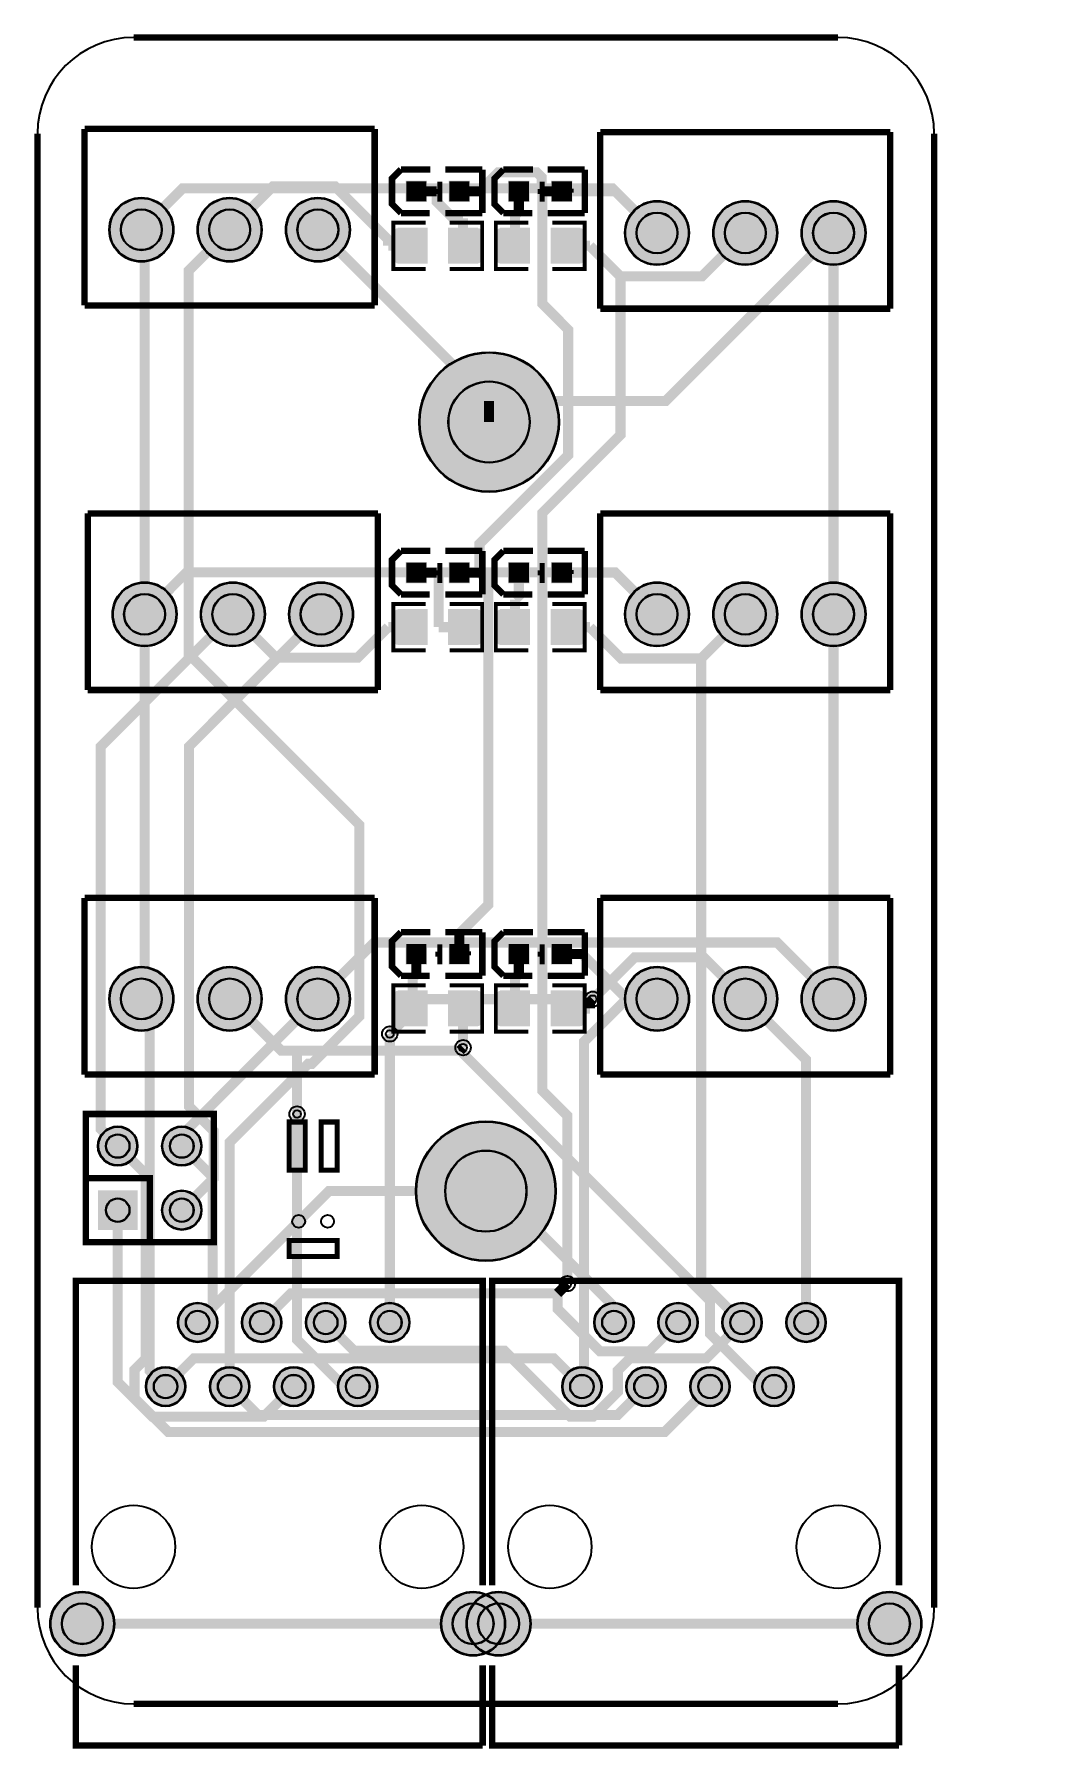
# Model space of a CAD drawing. Header units: millimetres. Extents: x 85.2 to 125, y 42.8 to 110.7.
import ezdxf

# ---------------------------------------------------------------- set-up
doc = ezdxf.new("R2010")
doc.units = ezdxf.units.MM
for name, color, linetype, true_color in [('BoardOutLine', 7, 'Continuous', 0xff00ff), ('BottomLayer', 7, 'Continuous', 0x0000ff), ('BottomSolderMaskLayer', 7, 'Continuous', 0xaa00ff), ('Document', 7, 'Continuous', 0xffffff), ('Hole', 7, 'Continuous', 0x222222), ('Multi-Layer', 7, 'Continuous', 0xc0c0c0), ('TopLayer', 7, 'Continuous', 0xff0000), ('TopPasteMaskLayer', 7, 'Continuous', 0x808080), ('TopSilkLayer', 7, 'Continuous', 0xffcc00), ('TopSolderMaskLayer', 7, 'Continuous', 0x800080)]:
    doc.layers.add(name, color=color, linetype=linetype, true_color=true_color)

msp = doc.modelspace()

# ---------------------------------------------------------------- hatches: boundary and pattern name
at = {"layer": 'BottomSolderMaskLayer'}
for points in [[(88.18103886207763, 102.98933197866393, 1), (90.73183896367783, 102.98933197866393, 1)], [(91.68116586233185, 102.98933197866393, 1), (94.23196596393205, 102.98933197866393, 1)], [(95.18103886207763, 102.98933197866393, 1), (97.73183896367783, 102.98933197866393, 1)], [(108.6278257556516, 102.86233172466348, 1), (111.1786258572518, 102.86233172466348, 1)], [(112.1279527559056, 102.86233172466348, 1), (114.6787528575058, 102.86233172466348, 1)], [(115.62782575565137, 102.86233172466348, 1), (118.17862585725157, 102.86233172466348, 1)], [(100.46793243586484, 95.36931673863353, 1), (106.01873253746504, 95.36931673863353, 1)], [(88.30803911607808, 87.74930149860302, 1), (90.85883921767828, 87.74930149860302, 1)], [(91.8081661163323, 87.74930149860302, 1), (94.3589662179325, 87.74930149860302, 1)], [(95.3080391160783, 87.74930149860302, 1), (97.85883921767851, 87.74930149860302, 1)], [(108.6278257556516, 87.74930149860302, 1), (111.1786258572518, 87.74930149860302, 1)], [(112.1279527559056, 87.74930149860302, 1), (114.6787528575058, 87.74930149860302, 1)], [(115.62782575565137, 87.74930149860302, 1), (118.17862585725157, 87.74930149860302, 1)], [(88.18103886207763, 72.509271018542, 1), (90.73183896367783, 72.509271018542, 1)], [(91.68116586233185, 72.509271018542, 1), (94.23196596393205, 72.509271018542, 1)], [(95.18103886207763, 72.509271018542, 1), (97.73183896367783, 72.509271018542, 1)], [(108.62807975615937, 72.509271018542, 1), (111.17887985775957, 72.509271018542, 1)], [(112.12820675641359, 72.509271018542, 1), (114.67900685801379, 72.509271018542, 1)], [(115.6280797561596, 72.509271018542, 1), (118.1788798577598, 72.509271018542, 1)], [(87.73177546355105, 66.67513335026672, 1), (89.30657861315736, 66.67513335026672, 1)], [(90.27178054356118, 66.67513335026672, 1), (91.84658369316749, 66.67513335026672, 1)], [(100.34093218186439, 64.8892557785116, 1), (105.89173228346459, 64.8892557785116, 1)], [(87.73177546355078, 64.92252984505967), (89.3065786131574, 64.92252984505967), (89.3065786131574, 63.34772669545339), (87.73177546355078, 63.34772669545339)], [(90.27178054356118, 64.13512827025659, 1), (91.84658369316749, 64.13512827025659, 1)], [(90.8999237998476, 59.682753365506755, 1), (92.47472694945391, 59.682753365506755, 1)], [(93.43992887985773, 59.682753365506755, 1), (95.01473202946404, 59.682753365506755, 1)], [(95.97993395986786, 59.682753365506755, 1), (97.55473710947417, 59.682753365506755, 1)], [(98.519939039878, 59.682753365506755, 1), (100.09474218948431, 59.682753365506755, 1)], [(107.4089408178816, 59.68326136652274, 1), (108.98374396748791, 59.68326136652274, 1)], [(109.94894589789173, 59.68326136652274, 1), (111.52374904749804, 59.68326136652274, 1)], [(112.48895097790209, 59.68326136652274, 1), (114.0637541275084, 59.68326136652274, 1)], [(115.02895605791223, 59.68326136652274, 1), (116.60375920751854, 59.68326136652274, 1)], [(89.62992125984242, 57.14274828549662, 1), (91.20472440944873, 57.14274828549662, 1)], [(92.16992633985278, 57.14274828549662, 1), (93.74472948945909, 57.14274828549662, 1)], [(94.70993141986291, 57.14274828549662, 1), (96.28473456946922, 57.14274828549662, 1)], [(97.24993649987304, 57.14274828549662, 1), (98.82473964947935, 57.14274828549662, 1)], [(106.13893827787665, 57.14325628651261, 1), (107.71374142748296, 57.14325628651261, 1)], [(108.67894335788678, 57.14325628651261, 1), (110.25374650749309, 57.14325628651261, 1)], [(111.21894843789691, 57.14325628651261, 1), (112.79375158750322, 57.14325628651261, 1)], [(113.75895351790705, 57.14325628651261, 1), (115.33375666751336, 57.14325628651261, 1)], [(85.83686817373649, 47.74269748539507, 1), (88.3876682753367, 47.74269748539507, 1)], [(101.33699517399026, 47.74269748539507, 1), (103.88779527559046, 47.74269748539507, 1)], [(102.34588519177049, 47.74320548641106, 1), (104.8966852933707, 47.74320548641106, 1)], [(117.84601219202426, 47.74320548641106, 1), (120.39681229362446, 47.74320548641106, 1)]]:
    msp.add_hatch(color=256, dxfattribs=at).paths.add_polyline_path(points)
at = {"layer": 'Document'}
for points in [[(102.14719329438662, 104.23810007620023), (102.14719329438662, 104.89850139700286), (102.29959359918712, 104.89850139700286), (102.29959359918712, 104.23810007620023)], [(106.21082042164085, 104.23810007620023), (106.21082042164085, 104.89850139700286), (106.36322072644157, 104.89850139700286), (106.36322072644157, 104.23810007620023)], [(100.018288036576, 104.56289052578109), (100.67868935737874, 104.56289052578109), (100.67868935737874, 104.41049022098048), (100.018288036576, 104.41049022098048)], [(101.87203454406904, 104.6148590297181), (102.53243586487156, 104.6148590297181), (102.53243586487156, 104.4624587249175), (101.87203454406904, 104.4624587249175)], [(104.08191516383022, 104.56289052578109), (104.74231648463297, 104.56289052578109), (104.74231648463297, 104.41049022098048), (104.08191516383022, 104.41049022098048)], [(105.93566167132326, 104.6148590297181), (106.59606299212601, 104.6148590297181), (106.59606299212601, 104.4624587249175), (105.93566167132326, 104.4624587249175)], [(102.14719329438662, 89.12506985013977), (102.14719329438662, 89.7854711709424), (102.29959359918712, 89.7854711709424), (102.29959359918712, 89.12506985013977)], [(106.21082042164085, 89.12506985013977), (106.21082042164085, 89.7854711709424), (106.36322072644157, 89.7854711709424), (106.36322072644157, 89.12506985013977)], [(100.018288036576, 89.44986029972063), (100.67868935737874, 89.44986029972063), (100.67868935737874, 89.29745999492002), (100.018288036576, 89.29745999492002)], [(101.87203454406904, 89.50182880365765), (102.53243586487156, 89.50182880365765), (102.53243586487156, 89.34942849885704), (101.87203454406904, 89.34942849885704)], [(104.08191516383022, 89.44986029972063), (104.74231648463297, 89.44986029972063), (104.74231648463297, 89.29745999492002), (104.08191516383022, 89.29745999492002)], [(105.93566167132326, 89.50182880365765), (106.59606299212601, 89.50182880365765), (106.59606299212601, 89.34942849885704), (105.93566167132326, 89.34942849885704)], [(100.018288036576, 74.33683007366017), (100.67868935737874, 74.33683007366017), (100.67868935737874, 74.18442976885956), (100.018288036576, 74.18442976885956)], [(101.87203454406904, 74.38879857759719), (102.53243586487156, 74.38879857759719), (102.53243586487156, 74.23639827279658), (101.87203454406904, 74.23639827279658)], [(102.14719329438662, 74.0120396240793), (102.14719329438662, 74.67244094488194), (102.29959359918712, 74.67244094488194), (102.29959359918712, 74.0120396240793)], [(104.08191516383022, 74.33683007366017), (104.74231648463297, 74.33683007366017), (104.74231648463297, 74.18442976885956), (104.08191516383022, 74.18442976885956)], [(105.93566167132326, 74.38879857759719), (106.59606299212601, 74.38879857759719), (106.59606299212601, 74.23639827279658), (105.93566167132326, 74.23639827279658)], [(106.21082042164085, 74.0120396240793), (106.21082042164085, 74.67244094488194), (106.36322072644157, 74.67244094488194), (106.36322072644157, 74.0120396240793)]]:
    msp.add_hatch(color=256, dxfattribs=at).paths.add_polyline_path(points)
at = {"layer": 'Multi-Layer'}
for points in [[(88.20643891287773, 102.98933197866393, 1), (90.70643891287773, 102.98933197866393, 1)], [(91.70656591313195, 102.98933197866393, 1), (94.20656591313195, 102.98933197866393, 1)], [(95.20643891287773, 102.98933197866393, 1), (97.70643891287773, 102.98933197866393, 1)], [(108.6532258064517, 102.86233172466348, 1), (111.1532258064517, 102.86233172466348, 1)], [(112.1533528067057, 102.86233172466348, 1), (114.6533528067057, 102.86233172466348, 1)], [(115.65322580645147, 102.86233172466348, 1), (118.15322580645147, 102.86233172466348, 1)], [(88.33343916687818, 87.74930149860302, 1), (90.83343916687818, 87.74930149860302, 1)], [(91.8335661671324, 87.74930149860302, 1), (94.3335661671324, 87.74930149860302, 1)], [(95.3334391668784, 87.74930149860302, 1), (97.8334391668784, 87.74930149860302, 1)], [(108.6532258064517, 87.74930149860302, 1), (111.1532258064517, 87.74930149860302, 1)], [(112.1533528067057, 87.74930149860302, 1), (114.6533528067057, 87.74930149860302, 1)], [(115.65322580645147, 87.74930149860302, 1), (118.15322580645147, 87.74930149860302, 1)], [(88.20643891287773, 72.509271018542, 1), (90.70643891287773, 72.509271018542, 1)], [(91.70656591313195, 72.509271018542, 1), (94.20656591313195, 72.509271018542, 1)], [(95.20643891287773, 72.509271018542, 1), (97.70643891287773, 72.509271018542, 1)], [(108.65347980695947, 72.509271018542, 1), (111.15347980695947, 72.509271018542, 1)], [(112.15360680721369, 72.509271018542, 1), (114.65360680721369, 72.509271018542, 1)], [(115.6534798069597, 72.509271018542, 1), (118.1534798069597, 72.509271018542, 1)], [(87.75717551435115, 66.67513335026672, 1), (89.28117856235725, 66.67513335026672, 1)], [(90.29718059436128, 66.67513335026672, 1), (91.82118364236739, 66.67513335026672, 1)], [(87.75717551435105, 64.89712979425963), (89.28117856235713, 64.89712979425963), (89.28117856235713, 63.37312674625355), (87.75717551435105, 63.37312674625355)], [(90.29718059436128, 64.13512827025659, 1), (91.82118364236739, 64.13512827025659, 1)], [(90.9253238506477, 59.682753365506755, 1), (92.44932689865381, 59.682753365506755, 1)], [(93.46532893065783, 59.682753365506755, 1), (94.98933197866394, 59.682753365506755, 1)], [(96.00533401066797, 59.682753365506755, 1), (97.52933705867407, 59.682753365506755, 1)], [(98.5453390906781, 59.682753365506755, 1), (100.0693421386842, 59.682753365506755, 1)], [(107.4343408686817, 59.68326136652274, 1), (108.95834391668781, 59.68326136652274, 1)], [(109.97434594869183, 59.68326136652274, 1), (111.49834899669794, 59.68326136652274, 1)], [(112.5143510287022, 59.68326136652274, 1), (114.0383540767083, 59.68326136652274, 1)], [(115.05435610871233, 59.68326136652274, 1), (116.57835915671843, 59.68326136652274, 1)], [(89.65532131064252, 57.14274828549662, 1), (91.17932435864863, 57.14274828549662, 1)], [(92.19532639065288, 57.14274828549662, 1), (93.71932943865899, 57.14274828549662, 1)], [(94.73533147066301, 57.14274828549662, 1), (96.25933451866912, 57.14274828549662, 1)], [(97.27533655067315, 57.14274828549662, 1), (98.79933959867925, 57.14274828549662, 1)], [(106.16433832867675, 57.14325628651261, 1), (107.68834137668286, 57.14325628651261, 1)], [(108.70434340868688, 57.14325628651261, 1), (110.22834645669299, 57.14325628651261, 1)], [(111.24434848869701, 57.14325628651261, 1), (112.76835153670312, 57.14325628651261, 1)], [(113.78435356870715, 57.14325628651261, 1), (115.30835661671325, 57.14325628651261, 1)], [(85.86226822453659, 47.74269748539507, 1), (88.36226822453659, 47.74269748539507, 1)], [(101.36239522479036, 47.74269748539507, 1), (103.86239522479036, 47.74269748539507, 1)], [(102.3712852425706, 47.74320548641106, 1), (104.8712852425706, 47.74320548641106, 1)], [(117.87141224282436, 47.74320548641106, 1), (120.37141224282436, 47.74320548641106, 1)]]:
    msp.add_hatch(color=256, dxfattribs=at).paths.add_polyline_path(points)
at = {"layer": 'TopLayer'}
for points in [[(99.960731521463, 104.11325882651761), (99.960731521463, 104.91325882651768), (100.76073152146296, 104.91325882651768), (100.76073152146296, 104.11325882651761)], [(101.66253492506985, 104.11325882651761), (101.66253492506985, 104.91325882651768), (102.46253492507003, 104.91325882651768), (102.46253492507003, 104.11325882651761)], [(104.02435864871723, 104.11325882651761), (104.02435864871723, 104.91325882651768), (104.8243586487174, 104.91325882651768), (104.8243586487174, 104.11325882651761)], [(105.7261620523243, 104.11325882651761), (105.7261620523243, 104.91325882651768), (106.52616205232425, 104.91325882651768), (106.52616205232425, 104.11325882651761)], [(100.77747015494037, 101.66576073152146), (100.77747015494037, 103.04274828549649), (99.6449326898653, 103.04274828549649), (99.6449326898653, 101.66576073152146)], [(101.64503429006845, 101.66576073152146), (101.64503429006845, 103.04274828549649), (102.77757175514353, 103.04274828549649), (102.77757175514353, 101.66576073152146)], [(104.84147828295659, 103.04274828549649), (104.84147828295659, 101.66576073152146), (103.70894081788174, 101.66576073152146), (103.70894081788174, 103.04274828549649)], [(105.70904241808466, 103.04274828549649), (105.70904241808466, 101.66576073152146), (106.84157988315974, 101.66576073152146), (106.84157988315974, 103.04274828549649)], [(99.960731521463, 89.00022860045726), (99.960731521463, 89.80022860045722), (100.76073152146296, 89.80022860045722), (100.76073152146296, 89.00022860045726)], [(101.66253492506985, 89.00022860045726), (101.66253492506985, 89.80022860045722), (102.46253492507003, 89.80022860045722), (102.46253492507003, 89.00022860045726)], [(104.02435864871723, 89.00022860045726), (104.02435864871723, 89.80022860045722), (104.8243586487174, 89.80022860045722), (104.8243586487174, 89.00022860045726)], [(105.7261620523243, 89.00022860045726), (105.7261620523243, 89.80022860045722), (106.52616205232425, 89.80022860045722), (106.52616205232425, 89.00022860045726)], [(100.77747015494037, 86.552730505461), (100.77747015494037, 87.92971805943603), (99.6449326898653, 87.92971805943603), (99.6449326898653, 86.552730505461)], [(101.64503429006845, 86.552730505461), (101.64503429006845, 87.92971805943603), (102.77757175514353, 87.92971805943603), (102.77757175514353, 86.552730505461)], [(104.84147828295659, 87.92971805943603), (104.84147828295659, 86.552730505461), (103.70894081788174, 86.552730505461), (103.70894081788174, 87.92971805943603)], [(105.70904241808466, 87.92971805943603), (105.70904241808466, 86.552730505461), (106.84157988315974, 86.552730505461), (106.84157988315974, 87.92971805943603)], [(99.960731521463, 73.8871983743968), (99.960731521463, 74.68719837439676), (100.76073152146296, 74.68719837439676), (100.76073152146296, 73.8871983743968)], [(101.66253492506985, 73.8871983743968), (101.66253492506985, 74.68719837439676), (102.46253492507003, 74.68719837439676), (102.46253492507003, 73.8871983743968)], [(104.02435864871723, 73.8871983743968), (104.02435864871723, 74.68719837439676), (104.8243586487174, 74.68719837439676), (104.8243586487174, 73.8871983743968)], [(105.7261620523243, 73.8871983743968), (105.7261620523243, 74.68719837439676), (106.52616205232425, 74.68719837439676), (106.52616205232425, 73.8871983743968)], [(100.77747015494037, 72.81668783337557), (100.77747015494037, 71.43970027940054), (99.6449326898653, 71.43970027940054), (99.6449326898653, 72.81668783337557)], [(101.64503429006845, 72.81668783337557), (101.64503429006845, 71.43970027940054), (102.77757175514353, 71.43970027940054), (102.77757175514353, 72.81668783337557)], [(104.84147828295659, 72.81668783337557), (104.84147828295659, 71.43970027940054), (103.70894081788174, 71.43970027940054), (103.70894081788174, 72.81668783337557)], [(105.70904241808466, 72.81668783337557), (105.70904241808466, 71.43970027940054), (106.84157988315974, 71.43970027940054), (106.84157988315974, 72.81668783337557)]]:
    msp.add_hatch(color=256, dxfattribs=at).paths.add_polyline_path(points)
at = {"layer": 'TopPasteMaskLayer'}
for points in [[(99.960731521463, 104.11325882651761), (99.960731521463, 104.91325882651768), (100.76073152146296, 104.91325882651768), (100.76073152146296, 104.11325882651761)], [(101.66253492506985, 104.11325882651761), (101.66253492506985, 104.91325882651768), (102.46253492507003, 104.91325882651768), (102.46253492507003, 104.11325882651761)], [(104.02435864871723, 104.11325882651761), (104.02435864871723, 104.91325882651768), (104.8243586487174, 104.91325882651768), (104.8243586487174, 104.11325882651761)], [(105.7261620523243, 104.11325882651761), (105.7261620523243, 104.91325882651768), (106.52616205232425, 104.91325882651768), (106.52616205232425, 104.11325882651761)], [(99.51122682245364, 101.71424942849887), (99.51122682245364, 102.99423418846834), (99.56123952247913, 103.04424688849372), (100.71125222250453, 103.04424688849372), (100.76123952247917, 102.99423418846834), (100.76626873253758, 102.58420116840227), (100.316256032512, 102.58420116840227), (100.316256032512, 102.13421386842776), (100.75626111252222, 102.13421386842776), (100.76123952247917, 101.71424942849887), (100.71125222250453, 101.6642367284735), (99.56123952247913, 101.6642367284735)], [(101.66123952247926, 101.71424942849887), (101.66126492252988, 102.13421386842776), (102.10624841249683, 102.13421386842776), (102.10624841249683, 102.58420116840227), (101.66626873253767, 102.58420116840227), (101.66123952247926, 102.99423418846834), (101.71125222250453, 103.04424688849372), (102.86123952247908, 103.04424688849372), (102.91125222250457, 102.99423418846834), (102.91125222250457, 101.71424942849887), (102.86123952247908, 101.6642367284735), (101.71125222250453, 101.6642367284735)], [(104.82527305054623, 102.99425958851918), (104.82524765049538, 102.5742951485903), (104.38026416052844, 102.5742951485903), (104.38026416052844, 102.12430784861567), (104.82024384048782, 102.12430784861567), (104.82527305054623, 101.7142748285496), (104.77526035052074, 101.66426212852423), (103.62527305054618, 101.66426212852423), (103.57526035052092, 101.7142748285496), (103.57526035052092, 102.99425958851918), (103.62527305054618, 103.04427228854456), (104.77526035052074, 103.04427228854456)], [(106.9752857505714, 102.99425958851918), (106.9752857505714, 101.7142748285496), (106.92527305054614, 101.66426212852423), (105.77526035052074, 101.66426212852423), (105.7252730505461, 101.7142748285496), (105.72024384048768, 102.12430784861567), (106.17025654051304, 102.12430784861567), (106.17025654051304, 102.5742951485903), (105.73025146050304, 102.5742951485903), (105.7252730505461, 102.99425958851918), (105.77526035052074, 103.04427228854456), (106.92527305054614, 103.04427228854456)], [(99.960731521463, 89.00022860045726), (99.960731521463, 89.80022860045722), (100.76073152146296, 89.80022860045722), (100.76073152146296, 89.00022860045726)], [(101.66253492506985, 89.00022860045726), (101.66253492506985, 89.80022860045722), (102.46253492507003, 89.80022860045722), (102.46253492507003, 89.00022860045726)], [(104.02435864871723, 89.00022860045726), (104.02435864871723, 89.80022860045722), (104.8243586487174, 89.80022860045722), (104.8243586487174, 89.00022860045726)], [(105.7261620523243, 89.00022860045726), (105.7261620523243, 89.80022860045722), (106.52616205232425, 89.80022860045722), (106.52616205232425, 89.00022860045726)], [(99.51122682245364, 86.60121920243841), (99.51122682245364, 87.88120396240788), (99.56123952247913, 87.93121666243326), (100.71125222250453, 87.93121666243326), (100.76123952247917, 87.88120396240788), (100.76626873253758, 87.47117094234181), (100.316256032512, 87.47117094234181), (100.316256032512, 87.0211836423673), (100.75626111252222, 87.0211836423673), (100.76123952247917, 86.60121920243841), (100.71125222250453, 86.55120650241304), (99.56123952247913, 86.55120650241304)], [(101.66123952247926, 86.60121920243841), (101.66126492252988, 87.0211836423673), (102.10624841249683, 87.0211836423673), (102.10624841249683, 87.47117094234181), (101.66626873253767, 87.47117094234181), (101.66123952247926, 87.88120396240788), (101.71125222250453, 87.93121666243326), (102.86123952247908, 87.93121666243326), (102.91125222250457, 87.88120396240788), (102.91125222250457, 86.60121920243841), (102.86123952247908, 86.55120650241304), (101.71125222250453, 86.55120650241304)], [(104.82527305054623, 87.88122936245873), (104.82524765049538, 87.46126492252984), (104.38026416052844, 87.46126492252984), (104.38026416052844, 87.01127762255521), (104.82024384048782, 87.01127762255521), (104.82527305054623, 86.60124460248915), (104.77526035052074, 86.55123190246377), (103.62527305054618, 86.55123190246377), (103.57526035052092, 86.60124460248915), (103.57526035052092, 87.88122936245873), (103.62527305054618, 87.9312420624841), (104.77526035052074, 87.9312420624841)], [(106.9752857505714, 87.88122936245873), (106.9752857505714, 86.60124460248915), (106.92527305054614, 86.55123190246377), (105.77526035052074, 86.55123190246377), (105.7252730505461, 86.60124460248915), (105.72024384048768, 87.01127762255521), (106.17025654051304, 87.01127762255521), (106.17025654051304, 87.46126492252984), (105.73025146050304, 87.46126492252984), (105.7252730505461, 87.88122936245873), (105.77526035052074, 87.9312420624841), (106.92527305054614, 87.9312420624841)], [(99.960731521463, 73.8871983743968), (99.960731521463, 74.68719837439676), (100.76073152146296, 74.68719837439676), (100.76073152146296, 73.8871983743968)], [(101.66253492506985, 73.8871983743968), (101.66253492506985, 74.68719837439676), (102.46253492507003, 74.68719837439676), (102.46253492507003, 73.8871983743968)], [(104.02435864871723, 73.8871983743968), (104.02435864871723, 74.68719837439676), (104.8243586487174, 74.68719837439676), (104.8243586487174, 73.8871983743968)], [(105.7261620523243, 73.8871983743968), (105.7261620523243, 74.68719837439676), (106.52616205232425, 74.68719837439676), (106.52616205232425, 73.8871983743968)], [(100.76126492253002, 72.76819913639827), (100.76123952247917, 72.34823469646938), (100.316256032512, 72.34823469646938), (100.316256032512, 71.89824739649475), (100.75623571247161, 71.89824739649475), (100.76126492253002, 71.48821437642869), (100.71125222250453, 71.43820167640331), (99.56126492252997, 71.43820167640331), (99.51125222250448, 71.48821437642869), (99.51125222250448, 72.76819913639827), (99.56126492252997, 72.81821183642364), (100.71125222250453, 72.81821183642364)], [(102.91127762255519, 72.76819913639827), (102.91127762255519, 71.48821437642869), (102.8612649225297, 71.43820167640331), (101.71125222250453, 71.43820167640331), (101.66126492252988, 71.48821437642869), (101.65623571247147, 71.89824739649475), (102.10624841249683, 71.89824739649475), (102.10624841249683, 72.34823469646938), (101.66624333248683, 72.34823469646938), (101.66126492252988, 72.76819913639827), (101.71125222250453, 72.81821183642364), (102.8612649225297, 72.81821183642364)], [(104.82527305054623, 72.76819913639827), (104.82524765049538, 72.34823469646938), (104.38026416052844, 72.34823469646938), (104.38026416052844, 71.89824739649475), (104.82024384048782, 71.89824739649475), (104.82527305054623, 71.48821437642869), (104.77526035052074, 71.43820167640331), (103.62527305054618, 71.43820167640331), (103.57526035052092, 71.48821437642869), (103.57526035052092, 72.76819913639827), (103.62527305054618, 72.81821183642364), (104.77526035052074, 72.81821183642364)], [(106.9752857505714, 72.76819913639827), (106.9752857505714, 71.48821437642869), (106.92527305054614, 71.43820167640331), (105.77526035052074, 71.43820167640331), (105.7252730505461, 71.48821437642869), (105.72024384048768, 71.89824739649475), (106.17025654051304, 71.89824739649475), (106.17025654051304, 72.34823469646938), (105.73025146050304, 72.34823469646938), (105.7252730505461, 72.76819913639827), (105.77526035052074, 72.81821183642364), (106.92527305054614, 72.81821183642364)]]:
    msp.add_hatch(color=256, dxfattribs=at).paths.add_polyline_path(points)
at = {"layer": 'TopSolderMaskLayer'}
for points in [[(99.93533469647582, 104.08785393699816), (99.93533469647582, 104.93865403859843), (100.78613479807586, 104.93865403859843), (100.78613479807586, 104.08785393699816)], [(101.63713810008267, 104.08785393699816), (101.63713810008267, 104.93865403859843), (102.48793820168294, 104.93865403859843), (102.48793820168294, 104.08785393699816)], [(103.99895375919778, 104.08785393699816), (103.99895375919778, 104.93865403859843), (104.84975386079805, 104.93865403859843), (104.84975386079805, 104.08785393699816)], [(105.70075716280485, 104.08785393699816), (105.70075716280485, 104.93865403859843), (106.55155726440489, 104.93865403859843), (106.55155726440489, 104.08785393699816)], [(88.18103886207763, 102.98933197866393, 1), (90.73183896367783, 102.98933197866393, 1)], [(91.68116586233185, 102.98933197866393, 1), (94.23196596393205, 102.98933197866393, 1)], [(95.18103886207763, 102.98933197866393, 1), (97.73183896367783, 102.98933197866393, 1)], [(108.6278257556516, 102.86233172466348, 1), (111.1786258572518, 102.86233172466348, 1)], [(112.1279527559056, 102.86233172466348, 1), (114.6787528575058, 102.86233172466348, 1)], [(115.62782575565137, 102.86233172466348, 1), (118.17862585725157, 102.86233172466348, 1)], [(100.80286450912922, 101.6403583381051), (100.80286450912922, 103.06814505663385), (99.61952694245406, 103.06814505663385), (99.61952694245406, 101.6403583381051)], [(101.61963309994621, 101.6403583381051), (101.61963309994621, 103.06814505663385), (102.80297066662138, 103.06814505663385), (102.80297066662138, 101.6403583381051)], [(104.86687263714543, 103.06814505663385), (104.86687263714543, 101.6403583381051), (103.68353507047027, 101.6403583381051), (103.68353507047027, 103.06814505663385)], [(105.68364122796243, 103.06814505663385), (105.68364122796243, 101.6403583381051), (106.86697879463759, 101.6403583381051), (106.86697879463759, 103.06814505663385)], [(100.46793243586484, 95.36931673863353, 1), (106.01873253746504, 95.36931673863353, 1)], [(99.93533469647582, 88.9748237109377), (99.93533469647582, 89.82562381253797), (100.78613479807586, 89.82562381253797), (100.78613479807586, 88.9748237109377)], [(101.63713810008267, 88.9748237109377), (101.63713810008267, 89.82562381253797), (102.48793820168294, 89.82562381253797), (102.48793820168294, 88.9748237109377)], [(103.99895375919778, 88.9748237109377), (103.99895375919778, 89.82562381253797), (104.84975386079805, 89.82562381253797), (104.84975386079805, 88.9748237109377)], [(105.70075716280485, 88.9748237109377), (105.70075716280485, 89.82562381253797), (106.55155726440489, 89.82562381253797), (106.55155726440489, 88.9748237109377)], [(88.30803911607808, 87.74930149860302, 1), (90.85883921767828, 87.74930149860302, 1)], [(91.8081661163323, 87.74930149860302, 1), (94.3589662179325, 87.74930149860302, 1)], [(95.3080391160783, 87.74930149860302, 1), (97.85883921767851, 87.74930149860302, 1)], [(108.6278257556516, 87.74930149860302, 1), (111.1786258572518, 87.74930149860302, 1)], [(112.1279527559056, 87.74930149860302, 1), (114.6787528575058, 87.74930149860302, 1)], [(115.62782575565137, 87.74930149860302, 1), (118.17862585725157, 87.74930149860302, 1)], [(100.80286450912922, 86.52732811204464), (100.80286450912922, 87.9551148305734), (99.61952694245406, 87.9551148305734), (99.61952694245406, 86.52732811204464)], [(101.61963309994621, 86.52732811204464), (101.61963309994621, 87.9551148305734), (102.80297066662138, 87.9551148305734), (102.80297066662138, 86.52732811204464)], [(104.86687263714543, 87.9551148305734), (104.86687263714543, 86.52732811204464), (103.68353507047027, 86.52732811204464), (103.68353507047027, 87.9551148305734)], [(105.68364122796243, 87.9551148305734), (105.68364122796243, 86.52732811204464), (106.86697879463759, 86.52732811204464), (106.86697879463759, 87.9551148305734)], [(99.93533469647582, 73.86179348487735), (99.93533469647582, 74.71259358647751), (100.78613479807586, 74.71259358647751), (100.78613479807586, 73.86179348487735)], [(101.63713810008267, 73.86179348487735), (101.63713810008267, 74.71259358647751), (102.48793820168294, 74.71259358647751), (102.48793820168294, 73.86179348487735)], [(103.99895375919778, 73.86179348487735), (103.99895375919778, 74.71259358647751), (104.84975386079805, 74.71259358647751), (104.84975386079805, 73.86179348487735)], [(105.70075716280485, 73.86179348487735), (105.70075716280485, 74.71259358647751), (106.55155726440489, 74.71259358647751), (106.55155726440489, 73.86179348487735)], [(88.18103886207763, 72.509271018542, 1), (90.73183896367783, 72.509271018542, 1)], [(91.68116586233185, 72.509271018542, 1), (94.23196596393205, 72.509271018542, 1)], [(95.18103886207763, 72.509271018542, 1), (97.73183896367783, 72.509271018542, 1)], [(108.62807975615937, 72.509271018542, 1), (111.17887985775957, 72.509271018542, 1)], [(112.12820675641359, 72.509271018542, 1), (114.67900685801379, 72.509271018542, 1)], [(115.6280797561596, 72.509271018542, 1), (118.1788798577598, 72.509271018542, 1)], [(100.80286450912922, 72.84208460451293), (100.80286450912922, 71.41429788598418), (99.61952694245406, 71.41429788598418), (99.61952694245406, 72.84208460451293)], [(101.61963309994621, 72.84208460451293), (101.61963309994621, 71.41429788598418), (102.80297066662138, 71.41429788598418), (102.80297066662138, 72.84208460451293)], [(104.86687263714543, 72.84208460451293), (104.86687263714543, 71.41429788598418), (103.68353507047027, 71.41429788598418), (103.68353507047027, 72.84208460451293)], [(105.68364122796243, 72.84208460451293), (105.68364122796243, 71.41429788598418), (106.86697879463759, 71.41429788598418), (106.86697879463759, 72.84208460451293)], [(87.73177546355105, 66.67513335026672, 1), (89.30657861315736, 66.67513335026672, 1)], [(90.27178054356118, 66.67513335026672, 1), (91.84658369316749, 66.67513335026672, 1)], [(100.34093218186439, 64.8892557785116, 1), (105.89173228346459, 64.8892557785116, 1)], [(87.73177546355078, 64.92252984505967), (89.3065786131574, 64.92252984505967), (89.3065786131574, 63.34772669545339), (87.73177546355078, 63.34772669545339)], [(90.27178054356118, 64.13512827025659, 1), (91.84658369316749, 64.13512827025659, 1)], [(90.8999237998476, 59.682753365506755, 1), (92.47472694945391, 59.682753365506755, 1)], [(93.43992887985773, 59.682753365506755, 1), (95.01473202946404, 59.682753365506755, 1)], [(95.97993395986786, 59.682753365506755, 1), (97.55473710947417, 59.682753365506755, 1)], [(98.519939039878, 59.682753365506755, 1), (100.09474218948431, 59.682753365506755, 1)], [(107.4089408178816, 59.68326136652274, 1), (108.98374396748791, 59.68326136652274, 1)], [(109.94894589789173, 59.68326136652274, 1), (111.52374904749804, 59.68326136652274, 1)], [(112.48895097790209, 59.68326136652274, 1), (114.0637541275084, 59.68326136652274, 1)], [(115.02895605791223, 59.68326136652274, 1), (116.60375920751854, 59.68326136652274, 1)], [(89.62992125984242, 57.14274828549662, 1), (91.20472440944873, 57.14274828549662, 1)], [(92.16992633985278, 57.14274828549662, 1), (93.74472948945909, 57.14274828549662, 1)], [(94.70993141986291, 57.14274828549662, 1), (96.28473456946922, 57.14274828549662, 1)], [(97.24993649987304, 57.14274828549662, 1), (98.82473964947935, 57.14274828549662, 1)], [(106.13893827787665, 57.14325628651261, 1), (107.71374142748296, 57.14325628651261, 1)], [(108.67894335788678, 57.14325628651261, 1), (110.25374650749309, 57.14325628651261, 1)], [(111.21894843789691, 57.14325628651261, 1), (112.79375158750322, 57.14325628651261, 1)], [(113.75895351790705, 57.14325628651261, 1), (115.33375666751336, 57.14325628651261, 1)], [(85.83686817373649, 47.74269748539507, 1), (88.3876682753367, 47.74269748539507, 1)], [(101.33699517399026, 47.74269748539507, 1), (103.88779527559046, 47.74269748539507, 1)], [(102.34588519177049, 47.74320548641106, 1), (104.8966852933707, 47.74320548641106, 1)], [(117.84601219202426, 47.74320548641106, 1), (120.39681229362446, 47.74320548641106, 1)]]:
    msp.add_hatch(color=256, dxfattribs=at).paths.add_polyline_path(points)

# ---------------------------------------------------------------- linework, layer by layer
at = {"layer": 'BoardOutLine', "const_width": 0.25400050800101603}
for points in [[(89.14622809245634, 110.60927101854202), (117.08628397256803, 110.60927101854202)], [(85.33622047244103, 48.37914655829309), (85.33622047244103, 106.79926339852682)], [(120.89629159258334, 106.79926339852682), (120.89629159258334, 48.37914655829309)], [(117.08628397256803, 44.56913893827789), (89.14622809245634, 44.56913893827789)]]:
    msp.add_lwpolyline(points, dxfattribs=at)
at = {"layer": 'BoardOutLine'}
for centre, start, end in [((89.14622809245634, 106.79926339852682), 90, 180), ((117.08625857251718, 106.79921259842524), 0, 90), ((89.14622809245634, 48.37914655829309), 180, 270), ((117.08628397256803, 48.37914655829309), 270, 0)]:
    msp.add_arc(centre, 3.8100076200152406, start, end, dxfattribs=at)
at = {"layer": 'BottomLayer', "const_width": 0.4}
for points in [[(109.90317500635001, 102.86225552451106), (108.13431546863103, 104.63111506223004), (91.0982473964948, 104.63111506223004), (89.45636271272542, 102.9892557785115)], [(96.45638811277627, 102.9892557785115), (103.24328168656325, 96.20238760477514)], [(116.90317500635001, 102.86225552451106), (110.24328168656325, 96.20238760477514), (103.24328168656325, 96.20238760477514)], [(103.24328168656325, 96.20238760477514), (103.24328168656325, 95.36924053848111)], [(89.58336296672587, 87.7492252984506), (91.24759969519937, 89.41343662687325), (108.23896367792736, 89.41343662687325), (109.90317500635001, 87.7492252984506)], [(93.08351536703071, 87.7492252984506), (87.84602489204985, 82.51173482346962), (87.84602489204985, 67.34815849631696), (88.51912623825251, 66.6750571501143)], [(96.58338836677694, 87.7492252984506), (91.34615189230385, 82.51198882397773), (91.34615189230385, 68.25036830073657), (92.32379984759973, 67.27272034544069), (92.32379984759973, 65.39974599949198), (91.05913131826264, 64.13505207010405)], [(96.45638811277627, 72.50919481838957), (98.68829057658104, 74.74109728219457), (114.67152654305323, 74.74109728219457), (116.90342900685823, 72.50919481838957)], [(113.403556007112, 72.50919481838957), (111.75633731267476, 74.1563881127762), (109.0154432308866, 74.1563881127762), (107.35402590805188, 72.49497078994159)], [(92.95651511303026, 72.50919481838957), (95.00655321310637, 70.45915671831347), (95.65120650241306, 70.45915671831347)], [(107.35402590805188, 72.49497078994159), (100.68448056896113, 72.49497078994159), (99.30728981457946, 71.11778003556003)], [(102.09545339090687, 70.45915671831347), (102.21127762255537, 70.5750063500127)], [(95.65115570231137, 70.45915671831347), (95.63119126238257, 70.43919227838455), (95.63119126238257, 67.94513589027179)], [(95.65120650241306, 70.45915671831347), (102.09545339090687, 70.45915671831347)], [(102.09545339090687, 70.45915671831347), (112.00629921259838, 60.54831089662184), (112.00629921259838, 59.24300228600464), (114.10612141224306, 57.143180086360076), (114.54630429260851, 57.143180086360076)], [(112.00629921259838, 57.143180086360076), (110.20949961899919, 55.346380492761), (90.5196342392685, 55.346380492761), (89.18435356870714, 56.68166116332225), (89.18435356870714, 57.80789941579883), (89.63495046990079, 58.25849631699259), (89.63495046990079, 65.5592329184658), (88.51912623825251, 66.6750571501143)], [(91.68727457454906, 59.682677165354335), (96.89377698755402, 64.88917957835918), (103.1162814325628, 64.88917957835918)], [(108.19629159258307, 59.68318516637032), (108.19629159258307, 60.30751841503684), (103.61463042926084, 64.88917957835918), (103.1162814325628, 64.88917957835918)], [(105.9641351282703, 60.837363474727), (106.34945389890777, 61.22268224536447)], [(94.2272796545592, 59.682677165354335), (95.38196596393186, 60.837363474727), (105.9641351282703, 60.837363474727)], [(110.7362966725932, 59.68318516637032), (109.5889763779528, 58.5358648717297), (107.64587249174497, 58.5358648717297), (105.9641351282703, 60.21760223520448), (105.9641351282703, 60.837363474727)], [(106.92628905257811, 57.143180086360076), (105.8109728219456, 58.25849631699259), (91.53309626619239, 58.25849631699259), (90.41727203454388, 57.14267208534409)], [(109.46629413258825, 57.143180086360076), (108.33675387350786, 56.01363982727969), (94.08628397256803, 56.01363982727969), (92.95727711455424, 57.14267208534409)], [(102.61231902463805, 47.742621285242535), (87.1122174244349, 47.742621285242535)], [(103.6212344424689, 47.74312928625852), (102.61285242570489, 47.74312928625852), (102.61231902463805, 47.742621285242535)], [(119.1213614427229, 47.74312928625852), (103.6212344424689, 47.74312928625852)]]:
    msp.add_lwpolyline(points, dxfattribs=at)
at = {"layer": 'BottomSolderMaskLayer'}
for centre, radius in [((89.45643891287773, 102.98933197866393), 1.2754000508001015), ((92.95656591313195, 102.98933197866393), 1.2754000508001015), ((96.45643891287773, 102.98933197866393), 1.2754000508001015), ((109.9032258064517, 102.86233172466348), 1.2754000508001015), ((113.4033528067057, 102.86233172466348), 1.2754000508001015), ((116.90322580645147, 102.86233172466348), 1.2754000508001015), ((89.45631191262396, 102.9892557785115), 0.816256032512065), ((92.9563373126748, 102.9892557785115), 0.816256032512065), ((96.45633731267458, 102.9892557785115), 0.816256032512065), ((109.9033528067057, 102.86225552451106), 0.816256032512065), ((113.40337820675654, 102.86225552451106), 0.816256032512065), ((116.90337820675632, 102.86225552451106), 0.816256032512065), ((103.24333248666494, 95.36931673863353), 2.775400050800102), ((103.24325628651263, 95.36924053848111), 1.6147782113746048), ((89.58343916687818, 87.74930149860302), 1.2754000508001015), ((93.0835661671324, 87.74930149860302), 1.2754000508001015), ((96.5834391668784, 87.74930149860302), 1.2754000508001015), ((109.9032258064517, 87.74930149860302), 1.2754000508001015), ((113.4033528067057, 87.74930149860302), 1.2754000508001015), ((116.90322580645147, 87.74930149860302), 1.2754000508001015), ((89.58331216662441, 87.7492252984506), 0.816256032512065), ((93.08333756667525, 87.7492252984506), 0.816256032512065), ((96.58333756667503, 87.7492252984506), 0.816256032512065), ((109.9033528067057, 87.7492252984506), 0.816256032512065), ((113.40337820675654, 87.7492252984506), 0.816256032512065), ((116.90337820675632, 87.7492252984506), 0.816256032512065), ((89.45643891287773, 72.509271018542), 1.2754000508001015), ((92.95656591313195, 72.509271018542), 1.2754000508001015), ((96.45643891287773, 72.509271018542), 1.2754000508001015), ((109.90347980695947, 72.509271018542), 1.2754000508001015), ((113.40360680721369, 72.509271018542), 1.2754000508001015), ((116.9034798069597, 72.509271018542), 1.2754000508001015), ((89.45631191262396, 72.50919481838957), 0.816256032512065), ((92.9563373126748, 72.50919481838957), 0.816256032512065), ((96.45633731267458, 72.50919481838957), 0.816256032512065), ((109.9033528067057, 72.50919481838957), 0.816256032512065), ((113.40337820675654, 72.50919481838957), 0.816256032512065), ((116.90337820675632, 72.50919481838957), 0.816256032512065), ((88.5191770383542, 66.67513335026672), 0.7874015748031498), ((91.05918211836433, 66.67513335026672), 0.7874015748031498), ((103.11633223266449, 64.8892557785116), 2.775400050800102), ((88.5191770383542, 66.67513335026672), 0.47244094488188987), ((91.05918211836433, 66.67513335026672), 0.47244094488188987), ((103.11625603251218, 64.88917957835918), 1.6147782113746048), ((88.5191770383542, 64.13512827025659), 0.47244094488188987), ((91.05918211836433, 64.13512827025659), 0.7874015748031498), ((91.05918211836433, 64.13512827025659), 0.47244094488188987), ((91.68732537465075, 59.682753365506755), 0.7874015748031498), ((91.68724917449845, 59.682677165354335), 0.47244094488188987), ((94.22733045466089, 59.682753365506755), 0.7874015748031498), ((94.22725425450858, 59.682677165354335), 0.47244094488188987), ((96.76733553467102, 59.682753365506755), 0.7874015748031498), ((96.76725933451871, 59.682677165354335), 0.47244094488188987), ((99.30734061468115, 59.682753365506755), 0.7874015748031498), ((99.30726441452885, 59.682677165354335), 0.47244094488188987), ((108.19634239268476, 59.68326136652274), 0.7874015748031498), ((108.19626619253245, 59.68318516637032), 0.47244094488188987), ((110.73634747269489, 59.68326136652274), 0.7874015748031498), ((110.73627127254258, 59.68318516637032), 0.47244094488188987), ((113.27635255270525, 59.68326136652274), 0.7874015748031498), ((113.27627635255271, 59.68318516637032), 0.47244094488188987), ((115.81635763271538, 59.68326136652274), 0.7874015748031498), ((115.81628143256307, 59.68318516637032), 0.47244094488188987), ((90.41732283464557, 57.14274828549662), 0.7874015748031498), ((92.95732791465593, 57.14274828549662), 0.7874015748031498), ((95.49733299466607, 57.14274828549662), 0.7874015748031498), ((98.0373380746762, 57.14274828549662), 0.7874015748031498), ((106.9263398526798, 57.14325628651261), 0.7874015748031498), ((109.46634493268994, 57.14325628651261), 0.7874015748031498), ((112.00635001270007, 57.14325628651261), 0.7874015748031498), ((114.5463550927102, 57.14325628651261), 0.7874015748031498), ((90.41724663449327, 57.14267208534409), 0.47244094488188987), ((92.95725171450363, 57.14267208534409), 0.47244094488188987), ((95.49725679451376, 57.14267208534409), 0.47244094488188987), ((98.03726187452389, 57.14267208534409), 0.47244094488188987), ((106.9262636525275, 57.143180086360076), 0.47244094488188987), ((109.46626873253763, 57.143180086360076), 0.47244094488188987), ((112.00627381254776, 57.143180086360076), 0.47244094488188987), ((114.5462788925579, 57.143180086360076), 0.47244094488188987), ((87.11226822453659, 47.74269748539507), 1.2754000508001015), ((102.61239522479036, 47.74269748539507), 1.2754000508001015), ((103.6212852425706, 47.74320548641106), 1.2754000508001015), ((119.12141224282436, 47.74320548641106), 1.2754000508001015), ((87.11224282448575, 47.742646685293266), 0.816256032512065), ((102.61226822453636, 47.742646685293266), 0.816256032512065), ((103.62125984251975, 47.74315468630937), 0.816256032512065), ((119.12128524257037, 47.74315468630937), 0.816256032512065)]:
    msp.add_circle(centre, radius, dxfattribs=at)
at = {"layer": 'Hole'}
for centre in [(107.35407670815357, 72.49504699009401), (99.30734061468115, 71.11785623571245), (102.21132842265683, 70.57505715011428), (95.63119126238257, 67.94513589027179), (106.34950469900946, 61.22275844551689)]:
    msp.add_circle(centre, 0.15250190500381003, dxfattribs=at)
at = {"layer": 'Multi-Layer'}
for centre, radius in [((89.45643891287773, 102.98933197866393), 1.25), ((92.95656591313195, 102.98933197866393), 1.25), ((96.45643891287773, 102.98933197866393), 1.25), ((109.9032258064517, 102.86233172466348), 1.25), ((113.4033528067057, 102.86233172466348), 1.25), ((116.90322580645147, 102.86233172466348), 1.25), ((89.45631191262396, 102.9892557785115), 0.8), ((92.9563373126748, 102.9892557785115), 0.8), ((96.45633731267458, 102.9892557785115), 0.8), ((109.9033528067057, 102.86225552451106), 0.8), ((113.40337820675654, 102.86225552451106), 0.8), ((116.90337820675632, 102.86225552451106), 0.8), ((103.24333248666494, 95.36931673863353), 2.7500000000000004), ((103.24325628651263, 95.36924053848111), 1.6), ((89.58343916687818, 87.74930149860302), 1.25), ((89.58331216662441, 87.7492252984506), 0.8), ((93.0835661671324, 87.74930149860302), 1.25), ((93.08333756667525, 87.7492252984506), 0.8), ((96.5834391668784, 87.74930149860302), 1.25), ((96.58333756667503, 87.7492252984506), 0.8), ((109.9032258064517, 87.74930149860302), 1.25), ((109.9033528067057, 87.7492252984506), 0.8), ((113.4033528067057, 87.74930149860302), 1.25), ((113.40337820675654, 87.7492252984506), 0.8), ((116.90322580645147, 87.74930149860302), 1.25), ((116.90337820675632, 87.7492252984506), 0.8), ((89.45643891287773, 72.509271018542), 1.25), ((92.95656591313195, 72.509271018542), 1.25), ((96.45643891287773, 72.509271018542), 1.25), ((109.90347980695947, 72.509271018542), 1.25), ((113.40360680721369, 72.509271018542), 1.25), ((116.9034798069597, 72.509271018542), 1.25), ((89.45631191262396, 72.50919481838957), 0.8), ((92.9563373126748, 72.50919481838957), 0.8), ((96.45633731267458, 72.50919481838957), 0.8), ((107.35407670815357, 72.49504699009401), 0.30500381000762006), ((109.9033528067057, 72.50919481838957), 0.8), ((113.40337820675654, 72.50919481838957), 0.8), ((116.90337820675632, 72.50919481838957), 0.8), ((99.30734061468115, 71.11785623571245), 0.30500381000762006), ((102.21132842265683, 70.57505715011428), 0.30500381000762006), ((95.63119126238257, 67.94513589027179), 0.30500381000762006), ((88.5191770383542, 66.67513335026672), 0.7620015240030481), ((91.05918211836433, 66.67513335026672), 0.7620015240030481), ((103.11633223266449, 64.8892557785116), 2.7500000000000004), ((88.5191770383542, 66.67513335026672), 0.45720091440182886), ((91.05918211836433, 66.67513335026672), 0.45720091440182886), ((103.11625603251218, 64.88917957835918), 1.6), ((88.5191770383542, 64.13512827025659), 0.45720091440182886), ((91.05918211836433, 64.13512827025659), 0.7620015240030481), ((91.05918211836433, 64.13512827025659), 0.45720091440182886), ((106.34950469900946, 61.22275844551689), 0.30500381000762006), ((91.68732537465075, 59.682753365506755), 0.7620015240030481), ((91.68724917449845, 59.682677165354335), 0.45720091440182886), ((94.22733045466089, 59.682753365506755), 0.7620015240030481), ((94.22725425450858, 59.682677165354335), 0.45720091440182886), ((96.76733553467102, 59.682753365506755), 0.7620015240030481), ((96.76725933451871, 59.682677165354335), 0.45720091440182886), ((99.30734061468115, 59.682753365506755), 0.7620015240030481), ((99.30726441452885, 59.682677165354335), 0.45720091440182886), ((108.19634239268476, 59.68326136652274), 0.7620015240030481), ((108.19626619253245, 59.68318516637032), 0.45720091440182886), ((110.73634747269489, 59.68326136652274), 0.7620015240030481), ((110.73627127254258, 59.68318516637032), 0.45720091440182886), ((113.27635255270525, 59.68326136652274), 0.7620015240030481), ((113.27627635255271, 59.68318516637032), 0.45720091440182886), ((115.81635763271538, 59.68326136652274), 0.7620015240030481), ((115.81628143256307, 59.68318516637032), 0.45720091440182886), ((90.41732283464557, 57.14274828549662), 0.7620015240030481), ((92.95732791465593, 57.14274828549662), 0.7620015240030481), ((95.49733299466607, 57.14274828549662), 0.7620015240030481), ((98.0373380746762, 57.14274828549662), 0.7620015240030481), ((106.9263398526798, 57.14325628651261), 0.7620015240030481), ((109.46634493268994, 57.14325628651261), 0.7620015240030481), ((112.00635001270007, 57.14325628651261), 0.7620015240030481), ((114.5463550927102, 57.14325628651261), 0.7620015240030481), ((90.41724663449327, 57.14267208534409), 0.45720091440182886), ((92.95725171450363, 57.14267208534409), 0.45720091440182886), ((95.49725679451376, 57.14267208534409), 0.45720091440182886), ((98.03726187452389, 57.14267208534409), 0.45720091440182886), ((106.9262636525275, 57.143180086360076), 0.45720091440182886), ((109.46626873253763, 57.143180086360076), 0.45720091440182886), ((112.00627381254776, 57.143180086360076), 0.45720091440182886), ((114.5462788925579, 57.143180086360076), 0.45720091440182886), ((89.14732029464062, 50.79273558547118), 1.6500127000254003), ((100.57734315468633, 50.79273558547118), 1.6500127000254003), ((105.65633731267462, 50.793243586487165), 1.6500127000254003), ((117.08636017272033, 50.793243586487165), 1.6500127000254003), ((87.11226822453659, 47.74269748539507), 1.25), ((102.61239522479036, 47.74269748539507), 1.25), ((103.6212852425706, 47.74320548641106), 1.25), ((119.12141224282436, 47.74320548641106), 1.25), ((87.11224282448575, 47.742646685293266), 0.8), ((102.61226822453636, 47.742646685293266), 0.8), ((103.62125984251975, 47.74315468630937), 0.8), ((119.12128524257037, 47.74315468630937), 0.8)]:
    msp.add_circle(centre, radius, dxfattribs=at)
at = {"layer": 'TopLayer', "const_width": 0.4}
for points in [[(105.32557785115569, 104.51325882651759), (105.32557785115569, 105.07866395732788), (105.13710947421896, 105.26713233426472), (103.61742443484877, 105.26713233426472), (102.86329692659388, 104.5130048260097)], [(92.95651511303026, 102.9892557785115), (94.68219456438919, 104.71493522987055), (97.12542545085103, 104.71493522987055), (99.24429768859545, 102.59608839217674), (99.24429768859545, 102.35425450850903)], [(100.36088392176771, 104.5130048260097), (101.16149352298703, 104.5130048260097)], [(102.21127762255537, 103.4434086868174), (101.8208788417578, 103.4434086868174), (101.16149352298703, 104.10279400558795), (101.16149352298703, 104.5130048260097)], [(102.06268732537478, 104.5130048260097), (102.86329692659388, 104.5130048260097)], [(105.355270510541, 104.51325882651759), (105.355270510541, 100.05631191262376), (106.3817119634241, 99.02989585979174), (106.3817119634241, 94.0593599187199), (102.86329692659388, 90.54094488188969), (102.86329692659388, 89.39997459994925)], [(104.42438404876816, 104.51325882651759), (104.42438404876816, 103.71264922529838)], [(105.355270510541, 104.51325882651759), (105.32557785115569, 104.51325882651759)], [(105.47874015748039, 104.51325882651759), (105.355270510541, 104.51325882651759)], [(106.126187452375, 104.51325882651759), (105.47874015748039, 104.51325882651759)], [(109.90317500635001, 102.86225552451106), (108.25217170434348, 104.51325882651759), (106.126187452375, 104.51325882651759)], [(102.21127762255537, 102.35425450850903), (102.21127762255537, 103.4434086868174)], [(104.27528575057136, 102.35425450850903), (104.27528575057136, 103.5635509271018), (104.42438404876816, 103.71264922529838)], [(89.45636271272542, 102.9892557785115), (89.58336296672587, 102.86225552451106), (89.58336296672587, 87.7492252984506)], [(92.95651511303026, 102.9892557785115), (91.33345186690394, 101.36619253238507), (91.33345186690394, 86.17264414528825), (98.1020574041147, 79.40403860807714), (98.1020574041147, 71.81983743967487), (96.21635763271524, 69.9341376682753), (96.07360934721873, 69.9341376682753), (92.95727711455424, 66.81780543561092), (92.95727711455424, 57.14267208534409)], [(113.40330200660401, 102.86225552451106), (111.68117856235722, 101.14013208026415), (108.45638811277627, 101.14013208026415)], [(116.90317500635001, 102.86225552451106), (116.90317500635001, 87.7492252984506)], [(100.21127762255514, 102.35425450850903), (99.24429768859545, 102.35425450850903)], [(106.27528575057158, 102.35425450850903), (107.2422656845315, 102.35425450850903)], [(108.45638811277627, 101.14013208026415), (107.2422656845315, 102.35425450850903)], [(106.34945389890777, 61.22268224536447), (106.34945389890777, 67.87317754635512), (105.355270510541, 68.86733553467116), (105.355270510541, 91.7586233172467), (108.45638811277627, 94.859715519431), (108.45638811277627, 101.14013208026415)], [(100.36088392176771, 89.39997459994925), (101.16149352298703, 89.39997459994925)], [(101.24455168910345, 87.24122428244857), (101.24455168910345, 89.31691643383283), (101.16149352298703, 89.39997459994925)], [(102.86329692659388, 89.39997459994925), (103.21356362712731, 89.0497078994157), (103.21356362712731, 76.23843027686064), (102.06268732537478, 75.087553975108)], [(102.06268732537478, 89.39997459994925), (102.86329692659388, 89.39997459994925)], [(104.27528575057136, 88.33037846075695), (104.42438404876816, 88.47947675895352), (104.42438404876816, 89.40022860045713)], [(109.90317500635001, 87.7492252984506), (108.25217170434348, 89.40022860045713), (106.126187452375, 89.40022860045713)], [(104.27528575057136, 87.24122428244857), (104.27528575057136, 88.33037846075695)], [(89.58336296672587, 87.7492252984506), (89.58336296672587, 72.63619507239014), (89.45636271272542, 72.50919481838957)], [(93.08351536703071, 87.7492252984506), (94.80538481076974, 86.02735585471169), (98.03042926085868, 86.02735585471169), (99.24429768859545, 87.24122428244857)], [(111.65349250698523, 85.99941579883159), (113.40330200660401, 87.7492252984506)], [(116.90317500635001, 87.7492252984506), (116.90342900685823, 87.7492252984506), (116.90342900685823, 72.50919481838957)], [(100.21127762255514, 87.24122428244857), (99.24429768859545, 87.24122428244857)], [(102.21127762255537, 87.24122428244857), (101.24455168910345, 87.24122428244857)], [(106.27528575057158, 87.24122428244857), (107.2422656845315, 87.24122428244857)], [(111.65349250698523, 85.99941579883159), (108.48407416814848, 85.99941579883159), (107.2422656845315, 87.24122428244857)], [(113.27630175260356, 59.68318516637032), (111.65349250698523, 61.30599441198876), (111.65349250698523, 85.99941579883159)], [(102.06268732537478, 74.28694437388879), (102.06268732537478, 75.087553975108)], [(100.36088392176771, 74.28694437388879), (100.36088392176771, 73.48658877317746)], [(104.42438404876816, 74.28719837439667), (104.42438404876816, 73.48658877317746)], [(106.126187452375, 74.28719837439667), (106.9267970535941, 74.28719837439667)], [(108.7048006096013, 72.50919481838957), (106.9267970535941, 74.28719837439667)], [(100.21127762255514, 72.12819405638811), (100.21127762255514, 73.3369824739649), (100.36088392176771, 73.48658877317746)], [(104.27528575057136, 72.12819405638811), (104.27528575057136, 73.33749047498088), (104.42438404876816, 73.48658877317746)], [(90.41727203454388, 57.14267208534409), (89.78912877825746, 57.77081534163062), (89.78912877825746, 72.17645415290826), (89.45636271272542, 72.50919481838957)], [(96.45638811277627, 72.50919481838957), (91.05913131826264, 67.1119634239268), (91.05913131826264, 66.6750571501143)], [(106.92628905257811, 57.143180086360076), (107.00807721615433, 57.22496824993652), (107.00807721615433, 70.81247142494283), (108.7048006096013, 72.50919481838957)], [(109.90340360680716, 72.50919481838957), (108.7048006096013, 72.50919481838957)], [(115.81630683261369, 59.68318516637032), (115.81630683261369, 70.09646939293873), (113.403556007112, 72.50919481838957)], [(102.21127762255537, 70.5750063500127), (102.21127762255537, 72.12819405638811)], [(106.27528575057158, 72.12819405638811), (107.2422656845315, 72.12819405638811)], [(107.35402590805188, 72.49497078994159), (107.2422656845315, 72.3832105664211), (107.2422656845315, 72.12819405638811)], [(99.30728981457946, 59.682677165354335), (99.30728981457946, 71.11778003556003)], [(95.63119126238257, 67.94513589027179), (95.63119126238257, 58.99509779019559), (97.48361696723396, 57.14267208534409), (98.03726187452389, 57.14267208534409)], [(91.68727457454906, 59.682677165354335), (92.28417576835159, 60.279578359156744), (92.28417576835159, 65.45001270002535), (91.05913131826264, 66.6750571501143)], [(95.49728219456438, 57.14267208534409), (94.30093980187985, 55.94632969265933), (89.89428498857, 55.94632969265933), (88.51912623825251, 57.32148844297694), (88.51912623825251, 64.13505207010405)], [(96.76728473456933, 59.682677165354335), (97.88310896621783, 58.56685293370583), (103.84526289052587, 58.56685293370583), (106.45816611633222, 55.95394970789937), (107.37307594615186, 55.95394970789937), (108.35021590043198, 56.931089662179374), (108.35021590043198, 57.77843535687066), (108.83075946151894, 58.25900431800858), (111.8521209042417, 58.25900431800858), (113.27630175260356, 59.68318516637032)]]:
    msp.add_lwpolyline(points, dxfattribs=at)
at = {"layer": 'TopSilkLayer'}
for points, const_width in [([(87.20622301244612, 99.98925577851162), (87.20622301244612, 106.9892557785115)], 0.25400050800101603), ([(98.70632461264904, 106.9892557785115), (87.20622301244612, 106.9892557785115)], 0.25400050800101603), ([(98.70632461264904, 99.98925577851162), (98.70632461264904, 106.9892557785115)], 0.25400050800101603), ([(107.65326390652785, 99.86225552451106), (107.65326390652785, 106.86225552451106)], 0.25400050800101603), ([(119.153365506731, 106.86225552451106), (107.65326390652785, 106.86225552451106)], 0.25400050800101603), ([(119.153365506731, 99.86225552451106), (119.153365506731, 106.86225552451106)], 0.25400050800101603), ([(99.75113030226066, 103.64965709931414), (99.39552959105913, 104.00525781051556), (99.39552959105913, 105.02125984251961), (99.75113030226066, 105.37686055372114)], 0.25400050800101603), ([(100.91953263906544, 105.37686055372114), (99.75113030226066, 105.37686055372114)], 0.25400050800101603), ([(102.97693675387336, 105.37686055372114), (101.50373380746782, 105.37686055372114)], 0.25400050800101603), ([(102.97693675387336, 103.64965709931414), (102.97693675387336, 105.37686055372114)], 0.25400050800101603), ([(103.81475742951488, 103.64965709931414), (103.45915671831335, 104.00525781051556), (103.45915671831335, 105.02125984251961), (103.81475742951488, 105.37686055372114)], 0.25400050800101603), ([(104.98315976631943, 105.37686055372114), (103.81475742951488, 105.37686055372114)], 0.25400050800101603), ([(107.04056388112781, 105.37686055372114), (105.56736093472182, 105.37686055372114)], 0.25400050800101603), ([(107.04056388112781, 103.64965709931414), (107.04056388112781, 105.37686055372114)], 0.25400050800101603), ([(101.28783337566665, 104.10685801371608), (101.28783337566665, 104.89425958851916)], 0.202997205994412), ([(105.35146050292087, 104.10685801371608), (105.35146050292087, 104.89425958851916)], 0.202997205994412), ([(101.28783337566665, 104.50530861061713), (101.1124714249429, 104.50530861061713)], 0.202997205994412), ([(105.35146050292087, 104.50530861061713), (105.17609855219712, 104.50530861061713)], 0.202997205994412), ([(100.73505207010408, 101.43716027432049), (99.45011430022873, 101.43716027432049), (99.45011430022873, 103.27134874269746), (100.73505207010408, 103.27134874269746)], 0.15240030480060962), ([(100.89413258826517, 103.64965709931414), (99.75113030226066, 103.64965709931414)], 0.25400050800101603), ([(102.97693675387336, 103.64965709931414), (101.50373380746782, 103.64965709931414)], 0.25400050800101603), ([(101.68745237490475, 101.43716027432049), (102.97239014478032, 101.43716027432049), (102.97239014478032, 103.27134874269746), (101.68745237490475, 103.27134874269746)], 0.15240030480060962), ([(104.79906019812029, 103.27134874269746), (103.51412242824495, 103.27134874269746), (103.51412242824495, 101.43716027432049), (104.79906019812029, 101.43716027432049)], 0.15240030480060962), ([(104.95775971551961, 103.64965709931414), (103.81475742951488, 103.64965709931414)], 0.25400050800101603), ([(107.04056388112781, 103.64965709931414), (105.56736093472182, 103.64965709931414)], 0.25400050800101603), ([(105.75146050292096, 103.27134874269746), (107.03639827279653, 103.27134874269746), (107.03639827279653, 101.43716027432049), (105.75146050292096, 101.43716027432049)], 0.15240030480060962), ([(98.70632461264904, 99.98925577851162), (87.20622301244612, 99.98925577851162)], 0.25400050800101603), ([(119.153365506731, 99.86225552451106), (107.65326390652785, 99.86225552451106)], 0.25400050800101603), ([(87.33322326644657, 84.7492252984506), (87.33322326644657, 91.7492252984506)], 0.25400050800101603), ([(98.83332486664972, 91.7492252984506), (87.33322326644657, 91.7492252984506)], 0.25400050800101603), ([(98.83332486664972, 84.7492252984506), (98.83332486664972, 91.7492252984506)], 0.25400050800101603), ([(107.65326390652785, 84.7492252984506), (107.65326390652785, 91.7492252984506)], 0.25400050800101603), ([(119.153365506731, 91.7492252984506), (107.65326390652785, 91.7492252984506)], 0.25400050800101603), ([(119.153365506731, 84.7492252984506), (119.153365506731, 91.7492252984506)], 0.25400050800101603), ([(99.75113030226066, 88.53662687325368), (99.39552959105913, 88.8922275844551), (99.39552959105913, 89.90822961645915), (99.75113030226066, 90.26383032766068)], 0.25400050800101603), ([(100.91953263906544, 90.26383032766068), (99.75113030226066, 90.26383032766068)], 0.25400050800101603), ([(102.97693675387336, 90.26383032766068), (101.50373380746782, 90.26383032766068)], 0.25400050800101603), ([(102.97693675387336, 88.53662687325368), (102.97693675387336, 90.26383032766068)], 0.25400050800101603), ([(103.81475742951488, 88.53662687325368), (103.45915671831335, 88.8922275844551), (103.45915671831335, 89.90822961645915), (103.81475742951488, 90.26383032766068)], 0.25400050800101603), ([(104.98315976631943, 90.26383032766068), (103.81475742951488, 90.26383032766068)], 0.25400050800101603), ([(107.04056388112781, 90.26383032766068), (105.56736093472182, 90.26383032766068)], 0.25400050800101603), ([(107.04056388112781, 88.53662687325368), (107.04056388112781, 90.26383032766068)], 0.25400050800101603), ([(101.28783337566665, 88.99382778765562), (101.28783337566665, 89.7812293624587)], 0.202997205994412), ([(105.35146050292087, 88.99382778765562), (105.35146050292087, 89.7812293624587)], 0.202997205994412), ([(101.28783337566665, 89.39227838455668), (101.1124714249429, 89.39227838455668)], 0.202997205994412), ([(105.35146050292087, 89.39227838455668), (105.17609855219712, 89.39227838455668)], 0.202997205994412), ([(100.89413258826517, 88.53662687325368), (99.75113030226066, 88.53662687325368)], 0.25400050800101603), ([(102.97693675387336, 88.53662687325368), (101.50373380746782, 88.53662687325368)], 0.25400050800101603), ([(104.95775971551961, 88.53662687325368), (103.81475742951488, 88.53662687325368)], 0.25400050800101603), ([(107.04056388112781, 88.53662687325368), (105.56736093472182, 88.53662687325368)], 0.25400050800101603), ([(100.73505207010408, 86.32413004826003), (99.45011430022873, 86.32413004826003), (99.45011430022873, 88.158318516637), (100.73505207010408, 88.158318516637)], 0.15240030480060962), ([(101.68745237490475, 86.32413004826003), (102.97239014478032, 86.32413004826003), (102.97239014478032, 88.158318516637), (101.68745237490475, 88.158318516637)], 0.15240030480060962), ([(104.79906019812029, 88.158318516637), (103.51412242824495, 88.158318516637), (103.51412242824495, 86.32413004826003), (104.79906019812029, 86.32413004826003)], 0.15240030480060962), ([(105.75146050292096, 88.158318516637), (107.03639827279653, 88.158318516637), (107.03639827279653, 86.32413004826003), (105.75146050292096, 86.32413004826003)], 0.15240030480060962), ([(98.83332486664972, 84.7492252984506), (87.33322326644657, 84.7492252984506)], 0.25400050800101603), ([(119.153365506731, 84.7492252984506), (107.65326390652785, 84.7492252984506)], 0.25400050800101603), ([(87.20622301244612, 69.50919481838969), (87.20622301244612, 76.50919481838957)], 0.25400050800101603), ([(98.70632461264904, 76.50919481838957), (87.20622301244612, 76.50919481838957)], 0.25400050800101603), ([(98.70632461264904, 69.50919481838969), (98.70632461264904, 76.50919481838957)], 0.25400050800101603), ([(107.65326390652785, 69.50919481838969), (107.65326390652785, 76.50919481838957)], 0.25400050800101603), ([(119.153365506731, 76.50919481838957), (107.65326390652785, 76.50919481838957)], 0.25400050800101603), ([(119.153365506731, 69.50919481838969), (119.153365506731, 76.50919481838957)], 0.25400050800101603), ([(99.75113030226066, 73.42359664719322), (99.39552959105913, 73.77919735839464), (99.39552959105913, 74.7951993903988), (99.75113030226066, 75.15080010160023)], 0.25400050800101603), ([(100.91953263906544, 75.15080010160023), (99.75113030226066, 75.15080010160023)], 0.25400050800101603), ([(101.28783337566665, 73.88079756159516), (101.28783337566665, 74.66819913639824)], 0.202997205994412), ([(102.97693675387336, 75.15080010160023), (101.50373380746782, 75.15080010160023)], 0.25400050800101603), ([(102.97693675387336, 73.42359664719322), (102.97693675387336, 75.15080010160023)], 0.25400050800101603), ([(103.81475742951488, 73.42359664719322), (103.45915671831335, 73.77919735839464), (103.45915671831335, 74.7951993903988), (103.81475742951488, 75.15080010160023)], 0.25400050800101603), ([(104.98315976631943, 75.15080010160023), (103.81475742951488, 75.15080010160023)], 0.25400050800101603), ([(105.35146050292087, 73.88079756159516), (105.35146050292087, 74.66819913639824)], 0.202997205994412), ([(107.04056388112781, 75.15080010160023), (105.56736093472182, 75.15080010160023)], 0.25400050800101603), ([(107.04056388112781, 73.42359664719322), (107.04056388112781, 75.15080010160023)], 0.25400050800101603), ([(101.28783337566665, 74.27924815849622), (101.1124714249429, 74.27924815849622)], 0.202997205994412), ([(105.35146050292087, 74.27924815849622), (105.17609855219712, 74.27924815849622)], 0.202997205994412), ([(100.89413258826517, 73.42359664719322), (99.75113030226066, 73.42359664719322)], 0.25400050800101603), ([(102.97693675387336, 73.42359664719322), (101.50373380746782, 73.42359664719322)], 0.25400050800101603), ([(104.95775971551961, 73.42359664719322), (103.81475742951488, 73.42359664719322)], 0.25400050800101603), ([(107.04056388112781, 73.42359664719322), (105.56736093472182, 73.42359664719322)], 0.25400050800101603), ([(100.73505207010408, 73.04528829057654), (99.45011430022873, 73.04528829057654), (99.45011430022873, 71.21109982219957), (100.73505207010408, 71.21109982219957)], 0.15240030480060962), ([(101.68745237490475, 73.04528829057654), (102.97239014478032, 73.04528829057654), (102.97239014478032, 71.21109982219957), (101.68745237490475, 71.21109982219957)], 0.15240030480060962), ([(104.79906019812029, 73.04528829057654), (103.51412242824495, 73.04528829057654), (103.51412242824495, 71.21109982219957), (104.79906019812029, 71.21109982219957)], 0.15240030480060962), ([(105.75146050292096, 73.04528829057654), (107.03639827279653, 73.04528829057654), (107.03639827279653, 71.21109982219957), (105.75146050292096, 71.21109982219957)], 0.15240030480060962), ([(98.70632461264904, 69.50919481838969), (87.20622301244612, 69.50919481838969)], 0.25400050800101603), ([(119.153365506731, 69.50919481838969), (107.65326390652785, 69.50919481838969)], 0.25400050800101603), ([(87.24917449834902, 65.40513081026165), (89.78917957835915, 65.40513081026165), (89.78917957835915, 62.86512573025141)], 0.25400050800101603), ([(102.99027178054371, 49.26766573533155), (102.99027178054371, 61.332689865379734), (102.76225552451092, 61.332689865379734), (86.96225552451097, 61.332689865379734), (86.86123952247908, 61.332689865379734), (86.86123952247908, 49.26766573533155)], 0.25400050800101603), ([(119.49928879857771, 49.268173736347535), (119.49928879857771, 61.33319786639572), (119.27127254254515, 61.33319786639572), (103.4712725425452, 61.33319786639572), (103.37025654051331, 61.33319786639572), (103.37025654051331, 49.268173736347535)], 0.25400050800101603), ([(102.99027178054371, 42.9176530353061), (86.86123952247908, 42.9176530353061), (86.86123952247908, 46.092659385318825)], 0.25400050800101603), ([(102.99027178054371, 42.9176530353061), (102.99027178054371, 46.092659385318825)], 0.25400050800101603), ([(119.49928879857771, 42.91816103632209), (103.37025654051331, 42.91816103632209), (103.37025654051331, 46.09316738633481)], 0.25400050800101603), ([(119.49928879857771, 42.91816103632209), (119.49928879857771, 46.09316738633481)], 0.25400050800101603)]:
    msp.add_lwpolyline(points, dxfattribs=dict(at, const_width=const_width))
for points, const_width in [([(87.24917449834902, 67.94513589027179), (92.32918465836929, 67.94513589027179), (92.32918465836929, 62.86512573025141), (87.24917449834902, 62.86512573025141), (87.24917449834902, 67.94513589027179)], 0.25400050800101603), ([(95.31369062738122, 67.62763525527055), (95.31369062738122, 65.72263144526289), (95.94869189738392, 65.72263144526289), (95.94869189738392, 67.62763525527055), (95.31369062738122, 67.62763525527055)], 0.2), ([(96.5836931673864, 67.62763525527055), (96.5836931673864, 65.72263144526289), (97.21869443738888, 65.72263144526289), (97.21869443738888, 67.62763525527055), (96.5836931673864, 67.62763525527055)], 0.2), ([(95.4406908813819, 62.293624587249155), (97.21869443738888, 62.293624587249155), (97.21869443738888, 62.928625857251745), (95.31369062738122, 62.928625857251745), (95.31369062738122, 62.293624587249155), (95.4406908813819, 62.293624587249155)], 0.2)]:
    msp.add_lwpolyline(points, close=True, dxfattribs=dict(at, const_width=const_width))
for centre in [(95.6946913893828, 63.690627381254785), (96.8376936753873, 63.690627381254785)]:
    msp.add_circle(centre, 0.25400050800101603, dxfattribs=at)
at = {"layer": 'TopSolderMaskLayer'}
for centre, radius in [((89.45643891287773, 102.98933197866393), 1.2754000508001015), ((92.95656591313195, 102.98933197866393), 1.2754000508001015), ((96.45643891287773, 102.98933197866393), 1.2754000508001015), ((109.9032258064517, 102.86233172466348), 1.2754000508001015), ((113.4033528067057, 102.86233172466348), 1.2754000508001015), ((116.90322580645147, 102.86233172466348), 1.2754000508001015), ((89.45631191262396, 102.9892557785115), 0.816256032512065), ((92.9563373126748, 102.9892557785115), 0.816256032512065), ((96.45633731267458, 102.9892557785115), 0.816256032512065), ((109.9033528067057, 102.86225552451106), 0.816256032512065), ((113.40337820675654, 102.86225552451106), 0.816256032512065), ((116.90337820675632, 102.86225552451106), 0.816256032512065), ((103.24333248666494, 95.36931673863353), 2.775400050800102), ((103.24325628651263, 95.36924053848111), 1.6147782113746048), ((89.58343916687818, 87.74930149860302), 1.2754000508001015), ((93.0835661671324, 87.74930149860302), 1.2754000508001015), ((96.5834391668784, 87.74930149860302), 1.2754000508001015), ((109.9032258064517, 87.74930149860302), 1.2754000508001015), ((113.4033528067057, 87.74930149860302), 1.2754000508001015), ((116.90322580645147, 87.74930149860302), 1.2754000508001015), ((89.58331216662441, 87.7492252984506), 0.816256032512065), ((93.08333756667525, 87.7492252984506), 0.816256032512065), ((96.58333756667503, 87.7492252984506), 0.816256032512065), ((109.9033528067057, 87.7492252984506), 0.816256032512065), ((113.40337820675654, 87.7492252984506), 0.816256032512065), ((116.90337820675632, 87.7492252984506), 0.816256032512065), ((89.45643891287773, 72.509271018542), 1.2754000508001015), ((92.95656591313195, 72.509271018542), 1.2754000508001015), ((96.45643891287773, 72.509271018542), 1.2754000508001015), ((109.90347980695947, 72.509271018542), 1.2754000508001015), ((113.40360680721369, 72.509271018542), 1.2754000508001015), ((116.9034798069597, 72.509271018542), 1.2754000508001015), ((89.45631191262396, 72.50919481838957), 0.816256032512065), ((92.9563373126748, 72.50919481838957), 0.816256032512065), ((96.45633731267458, 72.50919481838957), 0.816256032512065), ((109.9033528067057, 72.50919481838957), 0.816256032512065), ((113.40337820675654, 72.50919481838957), 0.816256032512065), ((116.90337820675632, 72.50919481838957), 0.816256032512065), ((88.5191770383542, 66.67513335026672), 0.7874015748031498), ((91.05918211836433, 66.67513335026672), 0.7874015748031498), ((103.11633223266449, 64.8892557785116), 2.775400050800102), ((88.5191770383542, 66.67513335026672), 0.47244094488188987), ((91.05918211836433, 66.67513335026672), 0.47244094488188987), ((103.11625603251218, 64.88917957835918), 1.6147782113746048), ((88.5191770383542, 64.13512827025659), 0.47244094488188987), ((91.05918211836433, 64.13512827025659), 0.7874015748031498), ((91.05918211836433, 64.13512827025659), 0.47244094488188987), ((91.68732537465075, 59.682753365506755), 0.7874015748031498), ((91.68724917449845, 59.682677165354335), 0.47244094488188987), ((94.22733045466089, 59.682753365506755), 0.7874015748031498), ((94.22725425450858, 59.682677165354335), 0.47244094488188987), ((96.76733553467102, 59.682753365506755), 0.7874015748031498), ((96.76725933451871, 59.682677165354335), 0.47244094488188987), ((99.30734061468115, 59.682753365506755), 0.7874015748031498), ((99.30726441452885, 59.682677165354335), 0.47244094488188987), ((108.19634239268476, 59.68326136652274), 0.7874015748031498), ((108.19626619253245, 59.68318516637032), 0.47244094488188987), ((110.73634747269489, 59.68326136652274), 0.7874015748031498), ((110.73627127254258, 59.68318516637032), 0.47244094488188987), ((113.27635255270525, 59.68326136652274), 0.7874015748031498), ((113.27627635255271, 59.68318516637032), 0.47244094488188987), ((115.81635763271538, 59.68326136652274), 0.7874015748031498), ((115.81628143256307, 59.68318516637032), 0.47244094488188987), ((90.41732283464557, 57.14274828549662), 0.7874015748031498), ((92.95732791465593, 57.14274828549662), 0.7874015748031498), ((95.49733299466607, 57.14274828549662), 0.7874015748031498), ((98.0373380746762, 57.14274828549662), 0.7874015748031498), ((106.9263398526798, 57.14325628651261), 0.7874015748031498), ((109.46634493268994, 57.14325628651261), 0.7874015748031498), ((112.00635001270007, 57.14325628651261), 0.7874015748031498), ((114.5463550927102, 57.14325628651261), 0.7874015748031498), ((90.41724663449327, 57.14267208534409), 0.47244094488188987), ((92.95725171450363, 57.14267208534409), 0.47244094488188987), ((95.49725679451376, 57.14267208534409), 0.47244094488188987), ((98.03726187452389, 57.14267208534409), 0.47244094488188987), ((106.9262636525275, 57.143180086360076), 0.47244094488188987), ((109.46626873253763, 57.143180086360076), 0.47244094488188987), ((112.00627381254776, 57.143180086360076), 0.47244094488188987), ((114.5462788925579, 57.143180086360076), 0.47244094488188987), ((87.11226822453659, 47.74269748539507), 1.2754000508001015), ((102.61239522479036, 47.74269748539507), 1.2754000508001015), ((103.6212852425706, 47.74320548641106), 1.2754000508001015), ((119.12141224282436, 47.74320548641106), 1.2754000508001015), ((87.11224282448575, 47.742646685293266), 0.816256032512065), ((102.61226822453636, 47.742646685293266), 0.816256032512065), ((103.62125984251975, 47.74315468630937), 0.816256032512065), ((119.12128524257037, 47.74315468630937), 0.816256032512065)]:
    msp.add_circle(centre, radius, dxfattribs=at)

doc.saveas('drawing.dxf')
